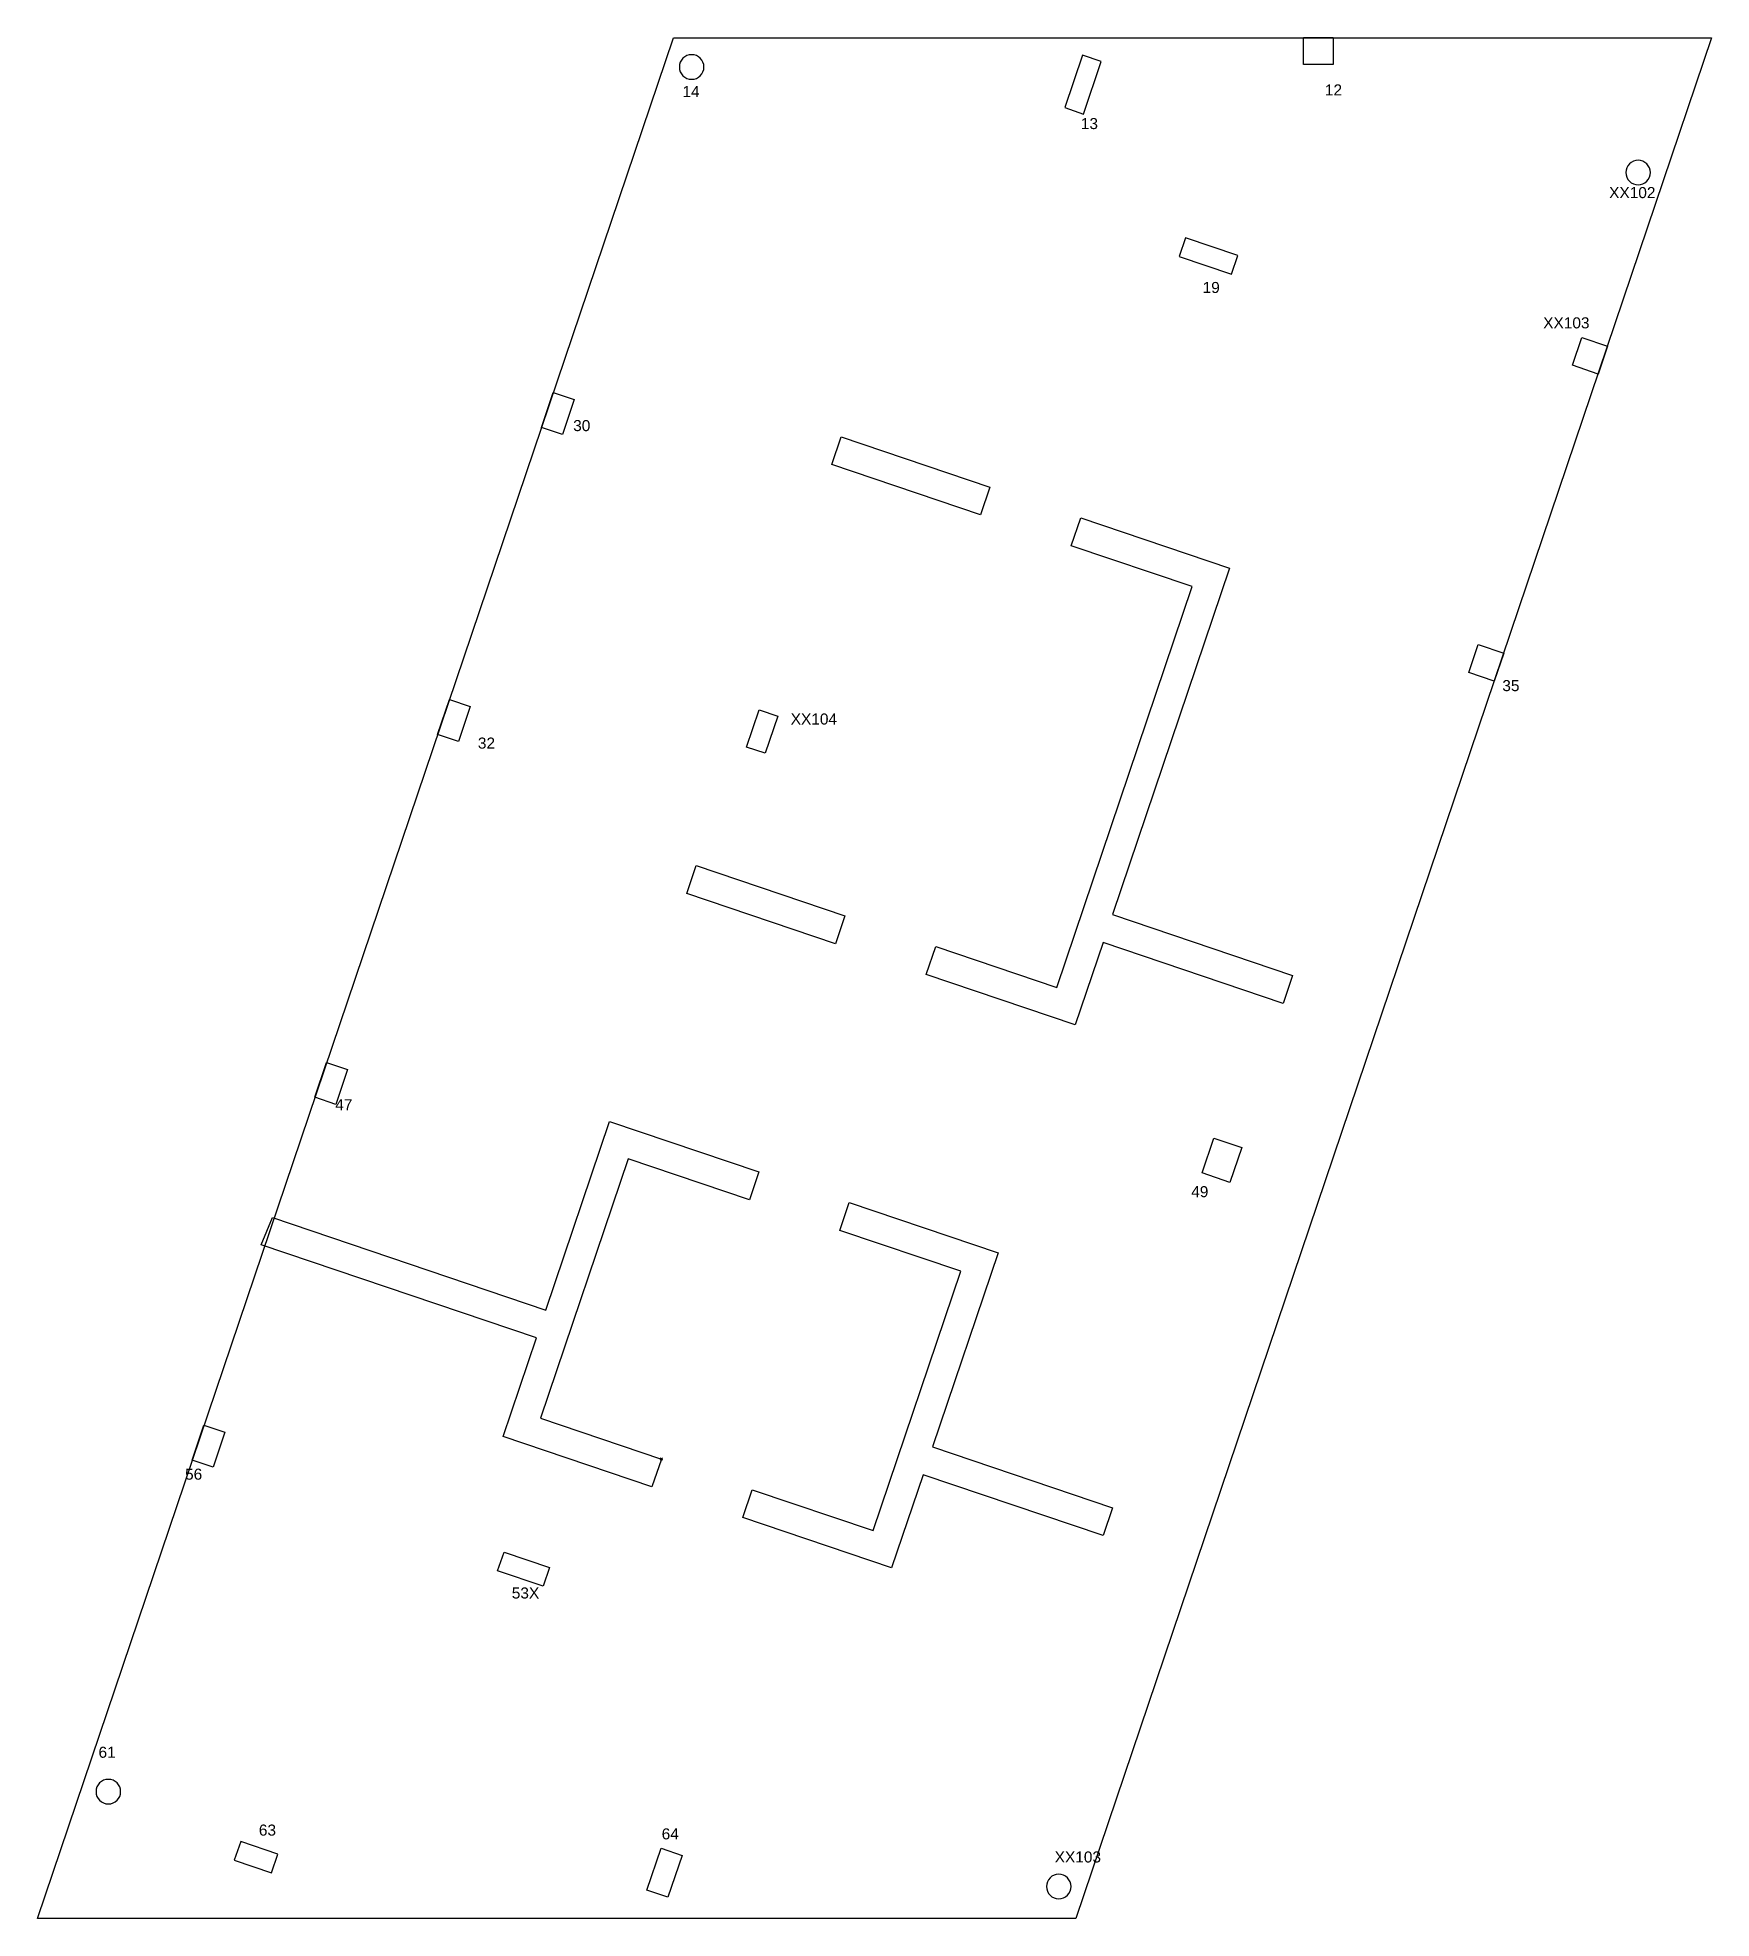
# Model space of a CAD drawing. Header units: inches. Extents: x 30 to 12637, y 0 to 49076.
# Drawn here: x 10664 to 12027, y 33059 to 34591 of the extents above; entities that cross this region are included whole.
import ezdxf

# ---------------------------------------------------------------- set-up
doc = ezdxf.new("R2010")
doc.units = ezdxf.units.IN
doc.header["$MEASUREMENT"] = 0
doc.header["$PDMODE"] = 35
doc.layers.add('COL-IDEN', color=171, linetype='Continuous', lineweight=30)
doc.layers.add('COLS', color=52, linetype='Continuous', lineweight=20)
for name, color, linetype in [('DATUM', 6, 'Continuous'), ('SLAB-RESIDENTIAL', 6, 'Continuous'), ('WALL', 1, 'Continuous')]:
    doc.layers.add(name, color=color, linetype=linetype)
doc.styles.add('Arial', font='arial.ttf', dxfattribs={"height": 9})

msp = doc.modelspace()

# ---------------------------------------------------------------- texts
at = {"layer": 'COL-IDEN', "lineweight": 9, "char_height": 9, "attachment_point": 1, "style": 'Arial'}
for s, insert, width in [('14', (11189.1, 34551.5), 16.968), ('12', (11712.4, 34552.8), 16.968), ('13', (11513.6, 34525.4), 16.968), ('XX102', (11943.9, 34469.2), 16.968), ('19', (11612.8, 34391.9), 16.968), ('XX103', (11890.2, 34363.1), 16.968), ('30', (11100.1, 34279.4), 16.968), ('35', (11856.9, 34067.6), 16.968), ('XX104', (11277.3, 34040.4), 16.968), ('32', (11022.5, 34020.8), 16.968), ('47', (10906.3, 33726.2), 16.968), ('49', (11603.5, 33655.4), 16.968), ('56', (10784, 33425.3), 16.968), ('53X', (11050.1, 33328.5), 26.967), ('61', (10713.5, 33198.8), 16.968), ('63', (10844.1, 33135.4), 16.968), ('64', (11172.2, 33132.3), 19.998), ('XX103', (11492.3, 33113.5), 16.968)]:
    msp.add_mtext(s, dxfattribs=dict(at, insert=insert, width=width))

# ---------------------------------------------------------------- linework, layer by layer
at = {"layer": 'COLS', "lineweight": 30}
for points in [[(11206.6, 34567, 0.414214), (11196.6, 34577, 0.414214), (11186.6, 34567, 0.414214), (11196.6, 34557, 0.414214)], [(11977.5, 34481, 0.414214), (11967.5, 34491, 0.414214), (11957.5, 34481, 0.414214), (11967.5, 34471, 0.414214)], [(10731.5, 33162.2, 0.414214), (10721.5, 33172.2, 0.414214), (10711.5, 33162.2, 0.414214), (10721.5, 33152.2, 0.414214)], [(11505.6, 33084.9, 0.414214), (11495.6, 33094.9, 0.414214), (11485.6, 33084.9, 0.414214), (11495.6, 33074.9, 0.414214)]]:
    msp.add_lwpolyline(points, format="xyb", close=True, dxfattribs=at)
for points in [[(11500.5, 34533.9), (11515.7, 34528.7), (11530.1, 34571.4), (11514.9, 34576.5)], [(11695.1, 34568.9), (11695.1, 34590.9), (11719.1, 34590.9), (11719.1, 34568.9)], [(11636.4, 34398.3), (11641.6, 34413.5), (11598.9, 34427.9), (11593.8, 34412.7)], [(11935, 34316.9), (11914.1, 34324), (11921.8, 34346.7), (11942.7, 34339.7)], [(11091.3, 34267.7), (11074.2, 34273.4), (11083.8, 34301.8), (11100.9, 34296.1)], [(11850.4, 34066.8), (11829.6, 34073.8), (11837.3, 34096.6), (11858.1, 34089.5)], [(11006.7, 34017.6), (10989.7, 34023.3), (10999.3, 34051.8), (11016.3, 34046)], [(11256.5, 34008), (11241.4, 34013.1), (11251.6, 34043.4), (11266.8, 34038.3)], [(10906.8, 33722), (10889.7, 33727.8), (10899.3, 33756.2), (10916.4, 33750.4)], [(11635.1, 33658.5), (11612.3, 33666.2), (11621.9, 33694.6), (11644.7, 33686.9)], [(10806.9, 33426.4), (10789.8, 33432.2), (10799.4, 33460.6), (10816.5, 33454.9)], [(11075.6, 33329.7), (11038.6, 33342.1), (11043.8, 33357.3), (11080.7, 33344.8)], [(10854.4, 33096.2), (10859.6, 33111.3), (10829.3, 33121.6), (10824.1, 33106.4)], [(11177.3, 33076.2), (11160.2, 33082), (11171.8, 33116.1), (11188.8, 33110.3)]]:
    msp.add_lwpolyline(points, close=True, dxfattribs=at)
at = {"layer": 'DATUM'}
msp.add_point((11172, 33433.1), dxfattribs=at)
at = {"layer": 'SLAB-RESIDENTIAL'}
msp.add_lwpolyline([(11181.7, 34590.7), (12027.2, 34590.7), (11509.4, 33059), (10663.9, 33059)], close=True, dxfattribs=at)
at = {"layer": 'WALL'}
for points in [[(11318.4, 34265.8), (11439.6, 34224.8), (11431.9, 34202.1), (11310.7, 34243.1)], [(11513.5, 34199.9), (11634.8, 34158.9), (11539.4, 33876.6), (11686, 33827.1), (11678.3, 33804.3), (11531.7, 33853.9), (11509, 33786.8), (11387.7, 33827.8), (11395.4, 33850.5), (11494, 33817.2), (11604.4, 34143.8), (11505.8, 34177.1)], [(11200.3, 33916.5), (11321.5, 33875.5), (11313.9, 33852.8), (11192.6, 33893.8)], [(11251.3, 33667), (11243.6, 33644.3), (11144.9, 33677.7), (11073.5, 33466.4), (11172, 33433.1), (11164.3, 33410.4), (11043, 33451.4), (11070.2, 33531.8), (10845.9, 33607.6), (10855.3, 33629.8), (11077.9, 33554.5), (11129.8, 33708.1)], [(11325, 33642.1), (11446.2, 33601.1), (11392.8, 33443), (11539.4, 33393.5), (11531.7, 33370.8), (11385.1, 33420.3), (11359.4, 33344.4), (11238.2, 33385.4), (11245.9, 33408.1), (11344.4, 33374.8), (11415.8, 33586.1), (11317.3, 33619.4)]]:
    msp.add_lwpolyline(points, close=True, dxfattribs=at)

msp.set_redraw_order([(e.dxf.handle, doc.entitydb.next_handle()) for e in msp.query("TEXT MTEXT ATTDEF DIMENSION ARC_DIMENSION")])  # texts and dimensions are drawn at this point

doc.saveas('drawing.dxf')
